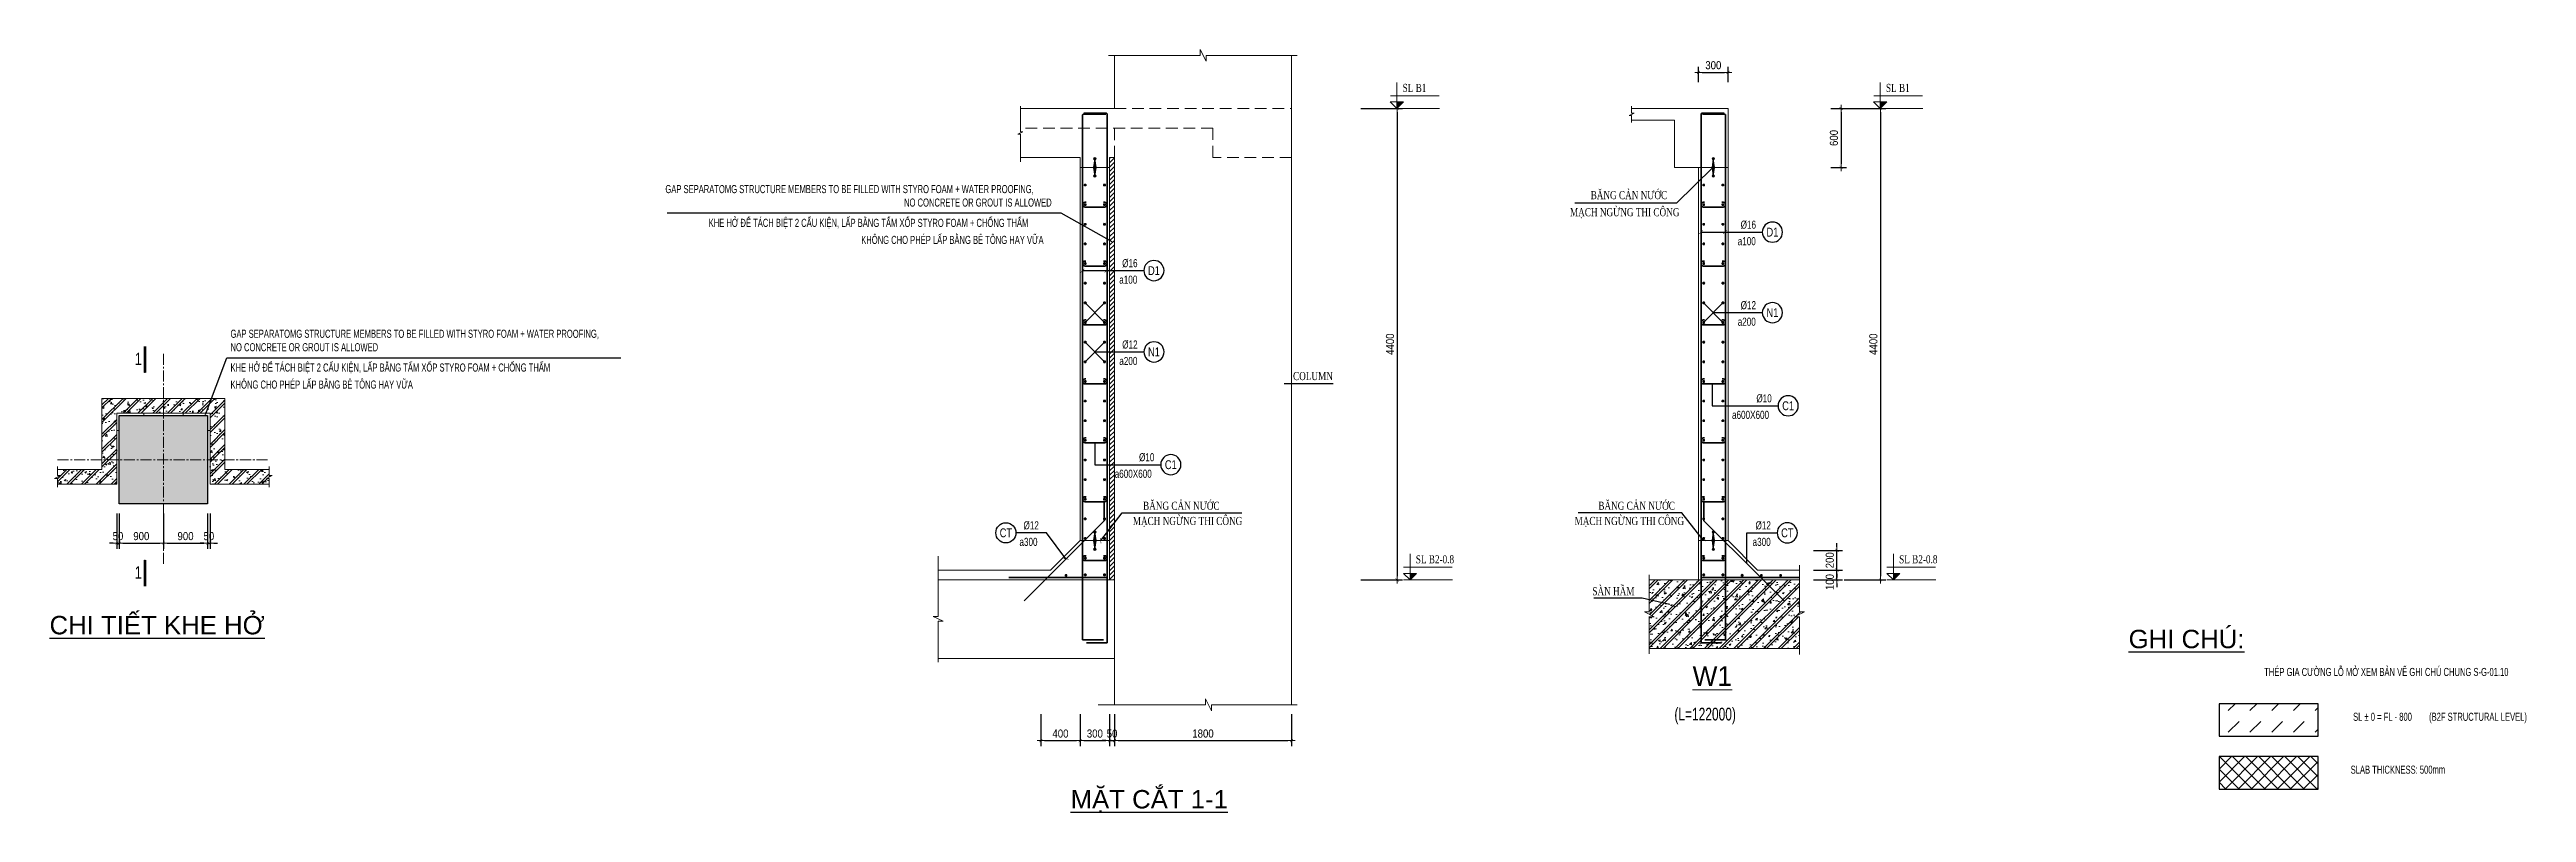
# Model space of a CAD drawing. Extents: x 512210 to 544733856, y -92216 to 2317910607.
# Drawn here: x 703755 to 754153, y -36284 to -20745 of the extents above; entities that cross this region are included whole.
import ezdxf
from ezdxf.enums import TextEntityAlignment as Align

# ---------------------------------------------------------------- set-up
doc = ezdxf.new("R2010")
doc.units = 0
doc.header["$LTSCALE"] = 300
doc.header["$MEASUREMENT"] = 0
for name, pattern in [('CENTER2', [1.125, 0.75, -0.125, 0.125, -0.125]), ('HIDDEN', [0.375, 0.25, -0.125]), ('HIDDEN2', [4.7625, 3.175, -1.5875])]:
    doc.linetypes.add(name, pattern=pattern)
doc.layers.get('0').update_dxf_attribs({"linetype": 'CONTINUOUS'})
doc.layers.get('DEFPOINTS').update_dxf_attribs({"linetype": 'CONTINUOUS'})
for name, color, linetype, lineweight in [('00-TT.Dim', 8, 'CONTINUOUS', 13), ('00-TT.Text', 4, 'CONTINUOUS', 13), ('00-XMT.Dim', 8, 'CONTINUOUS', 13), ('3-TEXT', 3, 'CONTINUOUS', 20), ('9', 252, 'CONTINUOUS', 9), ('a-Thay', 255, 'CONTINUOUS', 18), ('G-ANNO-TEXT', 231, 'CONTINUOUS', 9), ('kata_thep chu', 4, 'CONTINUOUS', 35), ('NDC_S-ANNO', 7, 'CONTINUOUS', 20), ('NDC_S-LEGN', 1, 'CONTINUOUS', 15), ('NDC_S-TEXT-SYMB', 7, 'CONTINUOUS', 20), ('NDC_S_AXIS', 5, 'CENTER2', 15), ('NDC_S_BEAM', 3, 'HIDDEN2', 20), ('NDC_S_DIM', 1, 'CONTINUOUS', 15), ('NDC_S_HATCH COLUMN AND WALL', 251, 'CONTINUOUS', 13), ('NDC_S_HATCH MATERIAL', 8, 'CONTINUOUS', 13), ('NDC_S_HIDDEN', 8, 'HIDDEN2', 20), ('NDC_S_REBAR', 4, 'CONTINUOUS', 35), ('NDC_S_SLAB', 2, 'CONTINUOUS', 18), ('sh', 90, 'CONTINUOUS', 13), ('Text chu', 2, 'CONTINUOUS', 25)]:
    doc.layers.add(name, color=color, linetype=linetype, lineweight=lineweight)
for name, color, linetype in [('FOOTING BOTTOM LEVEL$0$@ SL+100 EL-1.3', 11, 'CONTINUOUS'), ('NDC_S-COLUMN', 4, 'CONTINUOUS'), ('TEXT', 4, 'CONTINUOUS')]:
    doc.layers.add(name, color=color, linetype=linetype)
doc.styles.add('01. TT-Arial-S', font='3t-unicode.shx')
doc.styles.add('02. TT-ArialS', font='3t-unicode.shx', dxfattribs={"width": 0.7})
doc.styles.add('NDC_ANNO', font='', dxfattribs={"width": 0.8})
doc.styles.add('NDC_ARIAL', font='arial.ttf', dxfattribs={"width": 0.85})
doc.styles.get("Standard").update_dxf_attribs({"font": 'arial.ttf'})
doc.styles.add('VNARIALH', font='', dxfattribs={"width": 0.75})
doc.styles.add('VNAVANTH', font='')
doc.styles.add('vntimeh.shx', font='vntimeh.shx', dxfattribs={"width": 0.65})
doc.styles.get('NDC_ANNO').set_extended_font_data('Dotum')
doc.styles.get('VNARIALH').set_extended_font_data('.VnArialH')
doc.styles.get('VNAVANTH').set_extended_font_data('.VnAvantH')
doc.linetypes.add('ZIGZAG', pattern='A,0.0001,-0.2,[131,ltypeshp.shx,S=0.2,R=0,X=-0.2,Y=0],-0.4,[131,ltypeshp.shx,S=0.2,R=180,X=0.2,Y=0],-0.2', length=0.8001)
doc.dimstyles.new('NDC_1-75', dxfattribs={"dimscale": 75, "dimtxt": 2.2, "dimasz": 1, "dimexe": 1.5, "dimexo": 0, "dimgap": 0.8, "dimtad": 1, "dimdec": 0, "dimdsep": 46, "dimtxsty": 'NDC_ARIAL', "dimblk": 'DIMMARK', "dimcen": 49999.938995, "dimdle": 1.5, "dimclrd": 1, "dimclre": 1, "dimclrt": 3, "dimadec": 0, "dimazin": 0, "dimtfac": 1, "dimtdec": 0, "dimtix": 1, "dimtmove": 1, "dimatfit": 3, "dimfxl": 1, "dimarcsym": 0})
doc.dimstyles.new('TT 1-1-100', dxfattribs={"dimscale": 100, "dimtxt": 2.2, "dimasz": 1, "dimexe": 1.2, "dimexo": 0, "dimgap": 0.5, "dimtad": 1, "dimdec": 0, "dimzin": 0, "dimdsep": 46, "dimtxsty": '02. TT-ArialS', "dimblk": 'ARCHTICK', "dimcen": 1.5, "dimdle": 1, "dimclrd": 8, "dimclre": 8, "dimclrt": 90, "dimadec": 0, "dimazin": 0, "dimtfac": 1, "dimtdec": 0, "dimtofl": 0, "dimtmove": 0, "dimatfit": 3, "dimfxl": 0.18, "dimtolj": 1, "dimtzin": 0, "dimarcsym": 0})

msp = doc.modelspace()

# ---------------------------------------------------------------- texts
at = {"linetype": 'HIDDEN'}
for s, p in [('%%UCHI TIẾT KHE HỞ', (703754.6, -32655.6)), ('%%UGHI CHÚ:', (746058.4, -32938.2)), ('%%UMẶT CẮT 1-1', (724530.8, -36201.5))]:
    msp.add_text(s, height=375, dxfattribs=at).set_placement(p)
at = {"layer": '00-TT.Dim', "color": 90, "style": '02. TT-ArialS', "width": 0.7}
for s, height, p in [('GAP SEPARATOMG STRUCTURE MEMBERS TO BE FILLED WITH STYRO FOAM + WATER PROOFING,', 165, (716285.5, -23670)), ('KHE HỞ ĐỂ TÁCH BIỆT 2 CẤU KIỆN, LẤP BẰNG TẤM XỐP STYRO FOAM + CHỐNG THẤM', 165, (717165.5, -24357.8)), ('NO CONCRETE OR GROUT IS ALLOWED', 165, (721142, -23944.4)), ('KHÔNG CHO PHÉP LẤP BẰNG BÊ TÔNG HAY VỮA', 165, (720270.3, -24704.7)), ('GAP SEPARATOMG STRUCTURE MEMBERS TO BE FILLED WITH STYRO FOAM + WATER PROOFING,', 165, (707437.2, -26616.3)), ('NO CONCRETE OR GROUT IS ALLOWED', 165, (707437.2, -26890.7)), ('KHE HỞ ĐỂ TÁCH BIỆT 2 CẤU KIỆN, LẤP BẰNG TẤM XỐP STYRO FOAM + CHỐNG THẤM', 165, (707437.2, -27304.2)), ('KHÔNG CHO PHÉP LẤP BẰNG BÊ TÔNG HAY VỮA', 165, (707437.2, -27651.1)), ('THÉP GIA CƯỜNG LỖ MỞ XEM BẢN VẼ GHI CHÚ CHUNG S-G-01.10', 165, (748816.3, -33504.6)), ('(L=122000)', 260, (736816, -34409.7))]:
    msp.add_text(s, height=height, dxfattribs=at).set_placement(p)
for s, p in [('SL %%P 0 = FL - 800', (751224.4, -34417)), ('(B2F STRUCTURAL LEVEL)', (753167.2, -34417)), ('SLAB THICKNESS: 500mm', (751537.9, -35494.1))]:
    msp.add_text(s, height=165, dxfattribs=at).set_placement(p, align=Align.CENTER)
at = {"layer": 'G-ANNO-TEXT', "color": 7, "style": 'VNAVANTH'}
msp.add_text('%%Uw1', height=400, dxfattribs=at).set_placement((737186.2, -33704.7))
at = {"layer": 'TEXT', "color": 3, "style": 'vntimeh.shx', "width": 0.75}
for s, p in [('b¨ng c¶n n\xadíc', (736669.5, -23793.1)), ('m¹ch ngõng thi c«ng', (736918.7, -24140.1)), ('COLUMN', (729866.8, -27478.2)), ('m¹ch ngõng thi c«ng', (728023.5, -30428.8)), ('b¨ng c¶n n\xadíc', (727562.1, -30119.8)), ('m¹ch ngõng thi c«ng', (737012.5, -30428.8)), ('b¨ng c¶n n\xadíc', (736825.7, -30119.8)), ('SµN HÇM', (736003.8, -31859.9))]:
    msp.add_text(s, height=165, dxfattribs=at).set_placement(p, align=Align.RIGHT)

# ---------------------------------------------------------------- blocks, each defined once
blk = doc.blocks.new('DIMMARK')
at = {"layer": 'NDC_S_DIM', "color": 1}
blk.add_line((-1.5, 0), (1, 0), dxfattribs=at)
at = {"layer": 'NDC_S_DIM', "color": 2, "const_width": 0.1}
blk.add_lwpolyline([(-0.42, -0.42), (0.42, 0.42)], dxfattribs=at)
blk = doc.blocks.new('*D466')
at = {"layer": 'DEFPOINTS', "color": 0, "transparency": 16777216}
for p in [(740268, -21946), (740268, -31546), (741009, -31546)]:
    blk.add_point(p, dxfattribs=at)
at = {"layer": 'NDC_S_DIM', "color": 1, "lineweight": -2, "transparency": 16777216}
for p, q in [((740268, -21946), (741121, -21946)), ((741009, -22021), (741009, -31471)), ((740268, -31546), (741121, -31546))]:
    blk.add_line(p, q, dxfattribs=at)
at = {"layer": 'NDC_S_DIM', "color": 1, "lineweight": -2, "transparency": 16777216, "xscale": 75, "yscale": 75, "zscale": 75}
for p, rotation in [((741009, -21946), 90), ((741009, -31546), 270)]:
    blk.add_blockref('DIMMARK', p, dxfattribs=dict(at, rotation=rotation))
at = {"layer": 'NDC_S_DIM', "color": 3, "transparency": 16777216, "insert": (740864, -26746), "char_height": 165, "attachment_point": 5, "rotation": 90, "style": 'NDC_ARIAL'}
blk.add_mtext('4400', dxfattribs=at)
blk = doc.blocks.new('*D467')
at = {"layer": 'DEFPOINTS', "color": 0, "transparency": 16777216}
for p in [(737308, -21412), (737908, -21210), (737908, -21412)]:
    blk.add_point(p, dxfattribs=at)
at = {"layer": 'NDC_S_DIM', "color": 1, "lineweight": -2, "transparency": 16777216}
for p, q in [((737308, -21412), (737308, -21098)), ((737908, -21412), (737908, -21098)), ((737383, -21210), (737833, -21210))]:
    blk.add_line(p, q, dxfattribs=at)
at = {"layer": 'NDC_S_DIM', "color": 1, "lineweight": -2, "transparency": 16777216, "xscale": 75, "yscale": 75, "zscale": 75, "rotation": 180}
blk.add_blockref('DIMMARK', (737308, -21210), dxfattribs=at)
at = {"layer": 'NDC_S_DIM', "color": 1, "lineweight": -2, "transparency": 16777216, "xscale": 75, "yscale": 75, "zscale": 75}
blk.add_blockref('DIMMARK', (737908, -21210), dxfattribs=at)
at = {"layer": 'NDC_S_DIM', "color": 3, "transparency": 16777216, "insert": (737608, -21066), "char_height": 165, "attachment_point": 5, "style": 'NDC_ARIAL'}
blk.add_mtext('300', dxfattribs=at)
blk = doc.blocks.new('kata_block_THEP')
at = {"layer": 'kata_thep chu', "color": 0}
for p, q in [((-0.5, 0), (0.5, 0)), ((-0.35, 0.35), (0.35, -0.35)), ((0.35, 0.35), (-0.35, -0.35)), ((0, 0.5), (0, -0.5))]:
    blk.add_line(p, q, dxfattribs=at)
at = {"layer": 'kata_thep chu', "color": 0, "const_width": 0.0833}
blk.add_lwpolyline([(-0.5, 0, 1), (0.5, 0, 1), (-0.5, 0, 1)], format="xyb", dxfattribs=at)
blk = doc.blocks.new('00-3T-Reinforcement')
at = {"color": 8}
blk.add_circle((-2.5, 0), 2.5, dxfattribs=at)
at = {"layer": '00-TT.Text', "color": 7, "style": 'VNARIALH', "width": 0.75}
blk.add_attdef('SH', text='', height=2.2, dxfattribs=at).set_placement((-2.5, 0), align=Align.MIDDLE)
at = {"layer": 'sh', "style": '01. TT-Arial-S', "width": 0.75}
for tag, p in [('DK', (0.56, 0.85)), ('KC', (0.56, -2.97))]:
    blk.add_attdef(tag, p, '', height=2, dxfattribs=at)
blk = doc.blocks.new('CT-A3')
at = {"layer": '9', "ltscale": 50}
h = blk.add_hatch(dxfattribs=at)
h.set_pattern_fill('ANSI31', color=256, scale=140.625054, style=0)
h.set_pattern_definition([(45, (-151568.963, -26075.813), (-12.4296162, 12.4296162), [])])
h.paths.add_polyline_path([(164, 160), (164, 0), (325, 160)])
for p, q in [((1209, 0), (0, 0)), ((5, 314), (1200, 314))]:
    blk.add_line(p, q, dxfattribs=at)
for points in [[(164, 643), (164, 0)], [(164, 0), (3, 160), (164, 160)], [(164, 0), (325, 160), (164, 160)]]:
    blk.add_lwpolyline(points, dxfattribs=at)
at = {"layer": '3-TEXT', "style": 'vntimeh.shx', "width": 0.75}
blk.add_attdef('CT', (305, 407), '', height=200, dxfattribs=at)
blk = doc.blocks.new('SIKA')
at = {"layer": '00-XMT.Dim'}
h = blk.add_hatch(color=7, dxfattribs=at)
edge = h.paths.add_edge_path()
edge.add_arc((902400, 306254), 27.5, 0, 360)
blk.add_hatch(color=7, dxfattribs=at).paths.add_polyline_path([(902372, 306053), (902400, 306254), (902428, 306053), (902400, 305851)])
h = blk.add_hatch(color=7, dxfattribs=at)
edge = h.paths.add_edge_path()
edge.add_arc((902400, 305851), 27.5, 0, 360)
at = {"layer": '00-XMT.Dim', "color": 7}
blk.add_lwpolyline([(902372, 306053), (902400, 306254), (902428, 306053), (902400, 305851)], close=True, dxfattribs=at)
for centre in [(902400, 306254), (902400, 305851)]:
    blk.add_circle(centre, 27.5, dxfattribs=at)
blk = doc.blocks.new('*D464')
at = {"layer": 'DEFPOINTS', "color": 0, "transparency": 16777216}
for p in [(739649, -31346), (739649, -31546), (740122, -31346)]:
    blk.add_point(p, dxfattribs=at)
at = {"layer": 'NDC_S_DIM', "color": 1, "lineweight": -2, "transparency": 16777216}
for p, q in [((740122, -31271), (740122, -31196)), ((739649, -31346), (740234, -31346)), ((739649, -31546), (740234, -31546)), ((740122, -31546), (740122, -31346)), ((740122, -31621), (740122, -31696))]:
    blk.add_line(p, q, dxfattribs=at)
at = {"layer": 'NDC_S_DIM', "color": 1, "lineweight": -2, "transparency": 16777216, "xscale": 75, "yscale": 75, "zscale": 75}
for p, rotation in [((740122, -31346), 270), ((740122, -31546), 90)]:
    blk.add_blockref('DIMMARK', p, dxfattribs=dict(at, rotation=rotation))
at = {"layer": 'NDC_S_DIM', "color": 3, "transparency": 16777216, "insert": (739978, -31591), "char_height": 165, "attachment_point": 5, "rotation": 90, "style": 'NDC_ARIAL'}
blk.add_mtext('100', dxfattribs=at)
blk = doc.blocks.new('*D465')
at = {"layer": 'DEFPOINTS', "color": 0, "transparency": 16777216}
for p in [(740000, -21946), (740000, -23146), (740206, -23146)]:
    blk.add_point(p, dxfattribs=at)
at = {"layer": 'NDC_S_DIM', "color": 1, "lineweight": -2, "transparency": 16777216}
for p, q in [((740000, -21946), (740318, -21946)), ((740206, -22021), (740206, -23071)), ((740000, -23146), (740318, -23146))]:
    blk.add_line(p, q, dxfattribs=at)
at = {"layer": 'NDC_S_DIM', "color": 1, "lineweight": -2, "transparency": 16777216, "xscale": 75, "yscale": 75, "zscale": 75}
for p, rotation in [((740206, -21946), 90), ((740206, -23146), 270)]:
    blk.add_blockref('DIMMARK', p, dxfattribs=dict(at, rotation=rotation))
at = {"layer": 'NDC_S_DIM', "color": 3, "transparency": 16777216, "insert": (740062, -22546), "char_height": 165, "attachment_point": 5, "rotation": 90, "style": 'NDC_ARIAL'}
blk.add_mtext('600', dxfattribs=at)
blk = doc.blocks.new('_ARCHTICK')
at = {"const_width": 0.15}
blk.add_lwpolyline([(-0.5, -0.5), (0.5, 0.5)], dxfattribs=at)
blk = doc.blocks.new('*D531')
at = {"layer": 'DEFPOINTS', "color": 0, "transparency": 16777216}
for p in [(705122, -30198), (705172, -30198), (705172, -30801)]:
    blk.add_point(p, dxfattribs=at)
at = {"layer": 'NDC_S_DIM', "color": 1, "lineweight": -2, "transparency": 16777216}
for p, q in [((705122, -30198), (705122, -30913)), ((705172, -30198), (705172, -30913)), ((705047, -30801), (704972, -30801)), ((705122, -30801), (705172, -30801)), ((705247, -30801), (705322, -30801))]:
    blk.add_line(p, q, dxfattribs=at)
at = {"layer": 'NDC_S_DIM', "color": 1, "lineweight": -2, "transparency": 16777216, "xscale": 75, "yscale": 75, "zscale": 75}
blk.add_blockref('DIMMARK', (705122, -30801), dxfattribs=at)
at = {"layer": 'NDC_S_DIM', "color": 1, "lineweight": -2, "transparency": 16777216, "xscale": 75, "yscale": 75, "zscale": 75, "rotation": 180}
blk.add_blockref('DIMMARK', (705172, -30801), dxfattribs=at)
at = {"layer": 'NDC_S_DIM', "color": 3, "transparency": 16777216, "insert": (705147, -30656), "char_height": 165, "attachment_point": 5, "style": 'NDC_ARIAL'}
blk.add_mtext('50', dxfattribs=at)
blk = doc.blocks.new('*D532')
at = {"layer": 'DEFPOINTS', "color": 0, "transparency": 16777216}
for p in [(705172, -30198), (706072, -30198), (706072, -30801)]:
    blk.add_point(p, dxfattribs=at)
at = {"layer": 'NDC_S_DIM', "color": 1, "lineweight": -2, "transparency": 16777216}
for p, q in [((705172, -30198), (705172, -30913)), ((706072, -30198), (706072, -30913)), ((705247, -30801), (705997, -30801))]:
    blk.add_line(p, q, dxfattribs=at)
at = {"layer": 'NDC_S_DIM', "color": 1, "lineweight": -2, "transparency": 16777216, "xscale": 75, "yscale": 75, "zscale": 75, "rotation": 180}
blk.add_blockref('DIMMARK', (705172, -30801), dxfattribs=at)
at = {"layer": 'NDC_S_DIM', "color": 1, "lineweight": -2, "transparency": 16777216, "xscale": 75, "yscale": 75, "zscale": 75}
blk.add_blockref('DIMMARK', (706072, -30801), dxfattribs=at)
at = {"layer": 'NDC_S_DIM', "color": 3, "transparency": 16777216, "insert": (705622, -30656), "char_height": 165, "attachment_point": 5, "style": 'NDC_ARIAL'}
blk.add_mtext('900', dxfattribs=at)
blk = doc.blocks.new('*D533')
at = {"layer": 'DEFPOINTS', "color": 0, "transparency": 16777216}
for p in [(706072, -30198), (706972, -30198), (706972, -30801)]:
    blk.add_point(p, dxfattribs=at)
at = {"layer": 'NDC_S_DIM', "color": 1, "lineweight": -2, "transparency": 16777216}
for p, q in [((706072, -30198), (706072, -30913)), ((706972, -30198), (706972, -30913)), ((706147, -30801), (706897, -30801))]:
    blk.add_line(p, q, dxfattribs=at)
at = {"layer": 'NDC_S_DIM', "color": 1, "lineweight": -2, "transparency": 16777216, "xscale": 75, "yscale": 75, "zscale": 75, "rotation": 180}
blk.add_blockref('DIMMARK', (706072, -30801), dxfattribs=at)
at = {"layer": 'NDC_S_DIM', "color": 1, "lineweight": -2, "transparency": 16777216, "xscale": 75, "yscale": 75, "zscale": 75}
blk.add_blockref('DIMMARK', (706972, -30801), dxfattribs=at)
at = {"layer": 'NDC_S_DIM', "color": 3, "transparency": 16777216, "insert": (706522, -30656), "char_height": 165, "attachment_point": 5, "style": 'NDC_ARIAL'}
blk.add_mtext('900', dxfattribs=at)
blk = doc.blocks.new('*D534')
at = {"layer": 'DEFPOINTS', "color": 0, "transparency": 16777216}
for p in [(706972, -30198), (707022, -30198), (707022, -30801)]:
    blk.add_point(p, dxfattribs=at)
at = {"layer": 'NDC_S_DIM', "color": 1, "lineweight": -2, "transparency": 16777216}
for p, q in [((706972, -30198), (706972, -30913)), ((707022, -30198), (707022, -30913)), ((706897, -30801), (706822, -30801)), ((706972, -30801), (707022, -30801)), ((707097, -30801), (707172, -30801))]:
    blk.add_line(p, q, dxfattribs=at)
at = {"layer": 'NDC_S_DIM', "color": 1, "lineweight": -2, "transparency": 16777216, "xscale": 75, "yscale": 75, "zscale": 75}
blk.add_blockref('DIMMARK', (706972, -30801), dxfattribs=at)
at = {"layer": 'NDC_S_DIM', "color": 1, "lineweight": -2, "transparency": 16777216, "xscale": 75, "yscale": 75, "zscale": 75, "rotation": 180}
blk.add_blockref('DIMMARK', (707022, -30801), dxfattribs=at)
at = {"layer": 'NDC_S_DIM', "color": 3, "transparency": 16777216, "insert": (706997, -30656), "char_height": 165, "attachment_point": 5, "style": 'NDC_ARIAL'}
blk.add_mtext('50', dxfattribs=at)
blk = doc.blocks.new('*D557')
at = {"layer": 'DEFPOINTS', "color": 0, "transparency": 16777216}
for p in [(739649, -30947), (740122, -30947), (739649, -31346)]:
    blk.add_point(p, dxfattribs=at)
at = {"layer": 'NDC_S_DIM', "color": 1, "lineweight": -2, "transparency": 16777216}
for p, q in [((739649, -30947), (740234, -30947)), ((740122, -30872), (740122, -30797)), ((740122, -31346), (740122, -30947)), ((739649, -31346), (740234, -31346)), ((740122, -31421), (740122, -31496))]:
    blk.add_line(p, q, dxfattribs=at)
at = {"layer": 'NDC_S_DIM', "color": 1, "lineweight": -2, "transparency": 16777216, "xscale": 75, "yscale": 75, "zscale": 75}
for p, rotation in [((740122, -30947), 270), ((740122, -31346), 90)]:
    blk.add_blockref('DIMMARK', p, dxfattribs=dict(at, rotation=rotation))
at = {"layer": 'NDC_S_DIM', "color": 3, "transparency": 16777216, "insert": (739978, -31147), "char_height": 165, "attachment_point": 5, "rotation": 90, "style": 'NDC_ARIAL'}
blk.add_mtext('200', dxfattribs=at)
blk = doc.blocks.new('*U660')
at = {"layer": 'NDC_S-ANNO', "linetype": 'ByBlock', "lineweight": -2}
blk.add_line((0, 4.36), (0, -1), dxfattribs=at)
at = {"layer": 'NDC_S-ANNO', "ltscale": 0.005, "const_width": 0.5}
blk.add_lwpolyline([(0, -1), (0, 4.36)], dxfattribs=at)
at = {"layer": 'NDC_S-TEXT-SYMB', "linetype": 'ByBlock', "lineweight": -2, "style": 'NDC_ANNO', "width": 0.8}
blk.add_attdef('DETAIL', text='', height=2.5, dxfattribs=at).set_placement((-0.64, 1.82), align=Align.MIDDLE_RIGHT)
blk = doc.blocks.new('*D685')
at = {"layer": 'DEFPOINTS', "color": 0, "transparency": 16777216}
for p in [(723924, -34279), (724724, -34279), (724724, -34821)]:
    blk.add_point(p, dxfattribs=at)
at = {"layer": 'NDC_S_DIM', "color": 1, "lineweight": -2, "transparency": 16777216}
for p, q in [((723924, -34279), (723924, -34934)), ((724724, -34279), (724724, -34934)), ((723999, -34821), (724649, -34821))]:
    blk.add_line(p, q, dxfattribs=at)
at = {"layer": 'NDC_S_DIM', "color": 1, "lineweight": -2, "transparency": 16777216, "xscale": 75, "yscale": 75, "zscale": 75, "rotation": 180}
blk.add_blockref('DIMMARK', (723924, -34821), dxfattribs=at)
at = {"layer": 'NDC_S_DIM', "color": 1, "lineweight": -2, "transparency": 16777216, "xscale": 75, "yscale": 75, "zscale": 75}
blk.add_blockref('DIMMARK', (724724, -34821), dxfattribs=at)
at = {"layer": 'NDC_S_DIM', "color": 3, "transparency": 16777216, "insert": (724324, -34677), "char_height": 165, "attachment_point": 5, "style": 'NDC_ARIAL'}
blk.add_mtext('400', dxfattribs=at)
blk = doc.blocks.new('*D686')
at = {"layer": 'DEFPOINTS', "color": 0, "transparency": 16777216}
for p in [(724724, -34279), (725324, -34279), (725324, -34821)]:
    blk.add_point(p, dxfattribs=at)
at = {"layer": 'NDC_S_DIM', "color": 1, "lineweight": -2, "transparency": 16777216}
for p, q in [((724724, -34279), (724724, -34934)), ((725324, -34279), (725324, -34934)), ((724799, -34821), (725249, -34821))]:
    blk.add_line(p, q, dxfattribs=at)
at = {"layer": 'NDC_S_DIM', "color": 1, "lineweight": -2, "transparency": 16777216, "xscale": 75, "yscale": 75, "zscale": 75, "rotation": 180}
blk.add_blockref('DIMMARK', (724724, -34821), dxfattribs=at)
at = {"layer": 'NDC_S_DIM', "color": 1, "lineweight": -2, "transparency": 16777216, "xscale": 75, "yscale": 75, "zscale": 75}
blk.add_blockref('DIMMARK', (725324, -34821), dxfattribs=at)
at = {"layer": 'NDC_S_DIM', "color": 3, "transparency": 16777216, "insert": (725024, -34677), "char_height": 165, "attachment_point": 5, "style": 'NDC_ARIAL'}
blk.add_mtext('300', dxfattribs=at)
blk = doc.blocks.new('*D687')
at = {"layer": 'DEFPOINTS', "color": 0, "transparency": 16777216}
for p in [(725324, -34279), (725424, -34279), (725424, -34821)]:
    blk.add_point(p, dxfattribs=at)
at = {"layer": 'NDC_S_DIM', "color": 1, "lineweight": -2, "transparency": 16777216}
for p, q in [((725324, -34279), (725324, -34934)), ((725424, -34279), (725424, -34934)), ((725249, -34821), (725174, -34821)), ((725324, -34821), (725424, -34821)), ((725499, -34821), (725574, -34821))]:
    blk.add_line(p, q, dxfattribs=at)
at = {"layer": 'NDC_S_DIM', "color": 1, "lineweight": -2, "transparency": 16777216, "xscale": 75, "yscale": 75, "zscale": 75}
blk.add_blockref('DIMMARK', (725324, -34821), dxfattribs=at)
at = {"layer": 'NDC_S_DIM', "color": 1, "lineweight": -2, "transparency": 16777216, "xscale": 75, "yscale": 75, "zscale": 75, "rotation": 180}
blk.add_blockref('DIMMARK', (725424, -34821), dxfattribs=at)
at = {"layer": 'NDC_S_DIM', "color": 3, "transparency": 16777216, "insert": (725374, -34677), "char_height": 165, "attachment_point": 5, "style": 'NDC_ARIAL'}
blk.add_mtext('50', dxfattribs=at)
blk = doc.blocks.new('*D688')
at = {"layer": 'DEFPOINTS', "color": 0, "transparency": 16777216}
for p in [(725424, -34279), (729024, -34279), (729024, -34821)]:
    blk.add_point(p, dxfattribs=at)
at = {"layer": 'NDC_S_DIM', "color": 1, "lineweight": -2, "transparency": 16777216}
for p, q in [((725424, -34279), (725424, -34934)), ((729024, -34279), (729024, -34934)), ((725499, -34821), (728949, -34821))]:
    blk.add_line(p, q, dxfattribs=at)
at = {"layer": 'NDC_S_DIM', "color": 1, "lineweight": -2, "transparency": 16777216, "xscale": 75, "yscale": 75, "zscale": 75, "rotation": 180}
blk.add_blockref('DIMMARK', (725424, -34821), dxfattribs=at)
at = {"layer": 'NDC_S_DIM', "color": 1, "lineweight": -2, "transparency": 16777216, "xscale": 75, "yscale": 75, "zscale": 75}
blk.add_blockref('DIMMARK', (729024, -34821), dxfattribs=at)
at = {"layer": 'NDC_S_DIM', "color": 3, "transparency": 16777216, "insert": (727224, -34677), "char_height": 165, "attachment_point": 5, "style": 'NDC_ARIAL'}
blk.add_mtext('1800', dxfattribs=at)
blk = doc.blocks.new('*D1146')
at = {"layer": 'DEFPOINTS', "color": 0, "transparency": 16777216}
for p in [(730433, -21946), (730433, -31546), (731174, -31546)]:
    blk.add_point(p, dxfattribs=at)
at = {"layer": 'NDC_S_DIM', "color": 1, "lineweight": -2, "transparency": 16777216}
for p, q in [((730433, -21946), (731286, -21946)), ((731174, -22021), (731174, -31471)), ((730433, -31546), (731286, -31546))]:
    blk.add_line(p, q, dxfattribs=at)
at = {"layer": 'NDC_S_DIM', "color": 1, "lineweight": -2, "transparency": 16777216, "xscale": 75, "yscale": 75, "zscale": 75}
for p, rotation in [((731174, -21946), 90), ((731174, -31546), 270)]:
    blk.add_blockref('DIMMARK', p, dxfattribs=dict(at, rotation=rotation))
at = {"layer": 'NDC_S_DIM', "color": 3, "transparency": 16777216, "insert": (731030, -26746), "char_height": 165, "attachment_point": 5, "rotation": 90, "style": 'NDC_ARIAL'}
blk.add_mtext('4400', dxfattribs=at)

# ---------------------------------------------------------------- dimensions: what is measured, and where the dimension line sits
at = {"layer": 'NDC_S_DIM'}
for base, p1, p2, picture, middle in [((737907.7, -21210.4), (737307.7, -21412.4), (737907.7, -21412.4), '*D467', (737607.7, -21066.1)), ((724723.7, -34821.1), (723923.7, -34278.7), (724723.7, -34278.7), '*D685', (724323.7, -34676.8)), ((725323.7, -34821.1), (724723.7, -34278.7), (725323.7, -34278.7), '*D686', (725023.7, -34676.8)), ((725423.7, -34821.1), (725323.7, -34278.7), (725423.7, -34278.7), '*D687', (725373.7, -34676.8)), ((729023.7, -34821.1), (725423.7, -34278.7), (729023.7, -34278.7), '*D688', (727223.7, -34676.8))]:
    dim = msp.add_linear_dim(base=base, p1=p1, p2=p2, dimstyle='NDC_1-75', override={"dimlfac": 0.5}, dxfattribs=at)
    dim.commit()
    dim.dimension.update_dxf_attribs({"geometry": picture, "text_midpoint": middle})
for base, p1, p2, picture, middle in [((731173.9, -31546.4), (730433.3, -21946.4), (730433.3, -31546.4), '*D1146', (731029.6, -26746.4)), ((741008.6, -31546.4), (740268, -21946.4), (740268, -31546.4), '*D466', (740864.4, -26746.4))]:
    dim = msp.add_linear_dim(base=base, p1=p1, p2=p2, angle=90, text='4400', dimstyle='NDC_1-75', override={"dimlfac": 0.5}, dxfattribs=at)
    dim.commit()
    dim.dimension.update_dxf_attribs({"geometry": picture, "text_midpoint": middle})
for base, p1, p2, picture, middle in [((740205.9, -23146.4), (739999.7, -21946.4), (739999.7, -23146.4), '*D465', (740061.7, -22546.4)), ((740122, -30947.1), (739649.3, -31346.4), (739649.3, -30947.1), '*D557', (739977.7, -31146.7))]:
    dim = msp.add_linear_dim(base=base, p1=p1, p2=p2, angle=90, dimstyle='NDC_1-75', override={"dimlfac": 0.5}, dxfattribs=at)
    dim.commit()
    dim.dimension.update_dxf_attribs({"geometry": picture, "text_midpoint": middle})
for base, p1, p2, picture, middle in [((705171.5, -30800.7), (705121.5, -30198.1), (705171.5, -30198.1), '*D531', (705146.5, -30656.5)), ((706071.5, -30800.7), (705171.5, -30198.1), (706071.5, -30198.1), '*D532', (705621.5, -30656.5)), ((706971.5, -30800.7), (706071.5, -30198.1), (706971.5, -30198.1), '*D533', (706521.5, -30656.5)), ((707021.5, -30800.7), (706971.5, -30198.1), (707021.5, -30198.1), '*D534', (706996.5, -30656.5))]:
    dim = msp.add_linear_dim(base=base, p1=p1, p2=p2, dimstyle='NDC_1-75', dxfattribs=at)
    dim.commit()
    dim.dimension.update_dxf_attribs({"geometry": picture, "text_midpoint": middle})
dim = msp.add_linear_dim(base=(740122, -31346.4), p1=(739649.3, -31546.4), p2=(739649.3, -31346.4), angle=90, dimstyle='NDC_1-75', override={"dimlfac": 0.5}, dxfattribs=at)
dim.commit()
dim.dimension.update_dxf_attribs({"geometry": '*D464', "text_midpoint": (740122, -31590.5), "dimtype": 160})

# ---------------------------------------------------------------- hatches: boundary and pattern name
at = {"layer": 'NDC_S_HATCH COLUMN AND WALL'}
msp.add_hatch(color=256, dxfattribs=at).paths.add_polyline_path([(705171.5, -28199.4), (706971.5, -28199.4), (706971.5, -29999.4), (705171.5, -29999.4)])
at = {"layer": 'NDC_S_HATCH MATERIAL'}
h = msp.add_hatch(dxfattribs=at)
h.set_pattern_fill('ANSI31', color=256, scale=500)
h.set_pattern_definition([(45, (5777.83, 22490.6), (-44.194174, 44.194174), [])])
h.paths.add_polyline_path([(725323.7, -31546.4), (725423.7, -31546.4), (725423.7, -22946.4), (725323.7, -22946.4)])
h = msp.add_hatch(dxfattribs=at)
h.set_pattern_fill('BT-01', color=256, scale=50, pattern_type=2)
h.set_pattern_definition([(50, (47076, 0), (358.63009, -31.37607), [37.5, -412.5]), (355, (47076, 0), (-69.37567, 376.09607), [30, -330]), (100.4514, (47105.9, -2.6), (289.25469, 344.71977), [31.8701, -350.57106]), (46.1842, (47076, 100), (533.62052, -82.7595), [56.25, -618.75]), (96.6356, (47120.5, 93.1), (467.33135, 487.05894), [47.80514, -525.8565]), (351.1842, (47076, 100), (467.33097, 487.0593), [45, -495]), (21, (47126, 75), (298.45353, -201.30945), [37.5, -412.5]), (326, (47126, 75), (121.65767, 362.57502), [30, -330]), (71.4514, (47150.9, 58.22), (420.11131, 161.26525), [31.8701, -350.57106]), (37.5, (47076.01, 0), (6.079928, 166.446927), [0, -326, 0, -335, 0, -331.25]), (7.5, (47076.01, 0), (131.53477, 197.205856), [0, -191, 0, -318.5, 0, -126.25]), (327.5, (46964.51, 0), (266.911218, -11.277436), [0, -125, 0, -390, 0, -517.5]), (317.5, (46914.51, 0), (291.593085, 50.05249), [0, -162.5, 0, -259, 0, -367.5]), (45, (47076.01, 0), (-150.26019, 150.26019), []), (45, (47076.01, 61.25), (-150.26019, 150.26019), [])])
h.paths.add_polyline_path([(705121.5, -28149.4), (707021.5, -28149.4), (707021.5, -29599.4), (708226, -29599.4), (708226, -29479.4), (708166, -29479.4), (708286, -29419.4), (708226, -29419.4), (708226, -29299.4), (707321.5, -29299.4), (707321.5, -27849.4), (704821.5, -27849.4), (704821.5, -29299.4), (703917, -29299.4), (703917, -29419.4), (703977, -29419.4), (703857, -29479.4), (703917, -29479.4), (703917, -29599.4), (705121.5, -29599.4)])
h = msp.add_hatch(dxfattribs=at)
h.set_pattern_fill('BT-01', color=256, scale=50, pattern_type=2)
h.set_pattern_definition([(50, (0, 1902.1), (358.63009, -31.37607), [37.5, -412.5]), (355, (0, 1902.1), (-69.37567, 376.09607), [30, -330]), (100.4514, (29.9, 1899.5), (289.25469, 344.71977), [31.8701, -350.57106]), (46.1842, (0, 2002.1), (533.62052, -82.7595), [56.25, -618.75]), (96.6356, (44.47, 1995.2), (467.33135, 487.05894), [47.80514, -525.8565]), (351.1842, (0, 2002.1), (467.33097, 487.0593), [45, -495]), (21, (50, 1977.1), (298.45353, -201.30945), [37.5, -412.5]), (326, (50, 1977.1), (121.65767, 362.57502), [30, -330]), (71.4514, (74.87, 1960.34), (420.11131, 161.26525), [31.8701, -350.57106]), (37.5, (0, 1902.11), (6.079928, 166.446927), [0, -326, 0, -335, 0, -331.25]), (7.5, (0, 1902.11), (131.53477, 197.205856), [0, -191, 0, -318.5, 0, -126.25]), (327.5, (-111.5, 1902.11), (266.911218, -11.277436), [0, -125, 0, -390, 0, -517.5]), (317.5, (-161.5, 1902.1), (291.593085, 50.05249), [0, -162.5, 0, -259, 0, -367.5]), (45, (0, 1902.11), (-150.26019, 150.26019), []), (45, (0, 1963.36), (-150.26019, 150.26019), [])])
h.paths.add_polyline_path([(739360.1, -31546.4), (738507.7, -31546.4), (736304.7, -31546.4), (736304.7, -32196.4), (736204.7, -32196.4), (736404.7, -32296.4), (736304.7, -32296.4), (736304.7, -32946.4), (739360.1, -32946.4), (739360.1, -32296.4), (739260.1, -32296.4), (739460.1, -32196.4), (739360.1, -32196.4)])
h = msp.add_hatch(dxfattribs=at)
h.set_pattern_fill('DASH', color=256, scale=2500, angle=45)
h.set_pattern_definition([(45, (63075, 1590.16), (0, 441.94174), [312.5, -312.5])])
h.paths.add_polyline_path([(749911.6, -34068.7), (747898.3, -34068.7), (747898.3, -34728.7), (749911.6, -34728.7)])
h = msp.add_hatch(dxfattribs=at)
h.set_pattern_fill('ANSI37', color=256, scale=1500)
h.paths.add_polyline_path([(749911.6, -35145.9), (747898.3, -35145.9), (747898.3, -35805.9), (749911.6, -35805.9)])

# ---------------------------------------------------------------- linework, layer by layer
at = {"layer": 'a-Thay', "linetype": 'ZIGZAG', "ltscale": 0.5, "flags": 128}
for points in [[(724723.7, -23147.1), (725323.7, -23147.1)], [(724723.7, -23147.1), (725323.7, -23147.1)], [(737907.7, -23147.1), (737307.7, -23147.1)], [(737907.7, -23147.1), (737307.7, -23147.1)], [(724723.7, -30747.1), (725323.7, -30747.1)], [(737907.7, -30747.1), (737307.7, -30747.1)]]:
    msp.add_lwpolyline(points, dxfattribs=at)
at = {"layer": 'FOOTING BOTTOM LEVEL$0$@ SL+100 EL-1.3', "color": 7}
for points in [[(749911.6, -34068.7), (747898.3, -34068.7), (747898.3, -34728.7), (749911.6, -34728.7)], [(749911.6, -35145.9), (747898.3, -35145.9), (747898.3, -35805.9), (749911.6, -35805.9)]]:
    msp.add_lwpolyline(points, close=True, dxfattribs=at)
at = {"layer": 'NDC_S-COLUMN'}
msp.add_lwpolyline([(705171.5, -28199.4), (706971.5, -28199.4), (706971.5, -29999.4), (705171.5, -29999.4)], close=True, dxfattribs=at)
at = {"layer": 'NDC_S_AXIS'}
for points in [[(706071.5, -26944.9), (706071.5, -31253.9)], [(703917, -29099.4), (708226, -29099.4)]]:
    msp.add_lwpolyline(points, dxfattribs=at)
at = {"layer": 'NDC_S_BEAM', "ltscale": 0.2}
for points in [[(705671.5, -28199.4), (705671.5, -28149.4)], [(706471.5, -28199.4), (706471.5, -28149.4)], [(706471.5, -28199.4), (706471.5, -28149.4)], [(705121.5, -28505.9), (705171.5, -28505.9)], [(707021.5, -28505.9), (706971.5, -28505.9)], [(707021.5, -28505.9), (706971.5, -28505.9)]]:
    msp.add_lwpolyline(points, dxfattribs=at)
at = {"layer": 'NDC_S_DIM'}
for points in [[(725303.7, -20864.5), (727168.6, -20864.5), (727168.6, -20744.5), (727288.6, -20984.5), (727288.6, -20864.5), (729143.7, -20864.5)], [(723507.7, -23034.4), (723507.7, -22471.7), (723459.7, -22471.7), (723555.7, -22423.7), (723507.7, -22423.7), (723507.7, -21898.4)], [(735946.2, -22234.4), (735946.2, -22090.4), (735898.2, -22090.4), (735994.2, -22042.4), (735946.2, -22042.4), (735946.2, -21898.4)], [(703917, -29659.4), (703917, -29479.4), (703857, -29479.4), (703977, -29419.4), (703917, -29419.4), (703917, -29239.4)], [(708226, -29659.4), (708226, -29479.4), (708166, -29479.4), (708286, -29419.4), (708226, -29419.4), (708226, -29239.4)], [(721837.1, -31066.2), (721837.1, -32290.2), (721737.1, -32290.2), (721937.1, -32390.2), (721837.1, -32390.2), (721837.1, -33219)], [(739360.1, -31246.4), (739360.1, -32196.4), (739460.1, -32196.4), (739260.1, -32296.4), (739360.1, -32296.4), (739360.1, -33067.9)], [(736304.7, -31446.4), (736304.7, -32196.4), (736204.7, -32196.4), (736404.7, -32296.4), (736304.7, -32296.4), (736304.7, -33049.4)], [(725088.9, -34091.9), (727274.4, -34091.9), (727274.4, -33971.9), (727394.4, -34211.9), (727394.4, -34091.9), (729143.7, -34091.9)]]:
    msp.add_lwpolyline(points, dxfattribs=at)
at = {"layer": 'NDC_S_HATCH MATERIAL'}
msp.add_line((725323.7, -31546.4), (721837.1, -31546.4), dxfattribs=at)
at = {"layer": 'NDC_S_HIDDEN', "ltscale": 0.25}
for p, q in [((725423.7, -21946.4), (729023.7, -21946.4)), ((727423.7, -22346.4), (723507.7, -22346.4)), ((725423.7, -22946.4), (725423.7, -22346.4)), ((727423.7, -22346.4), (727423.7, -22946.4)), ((729023.7, -22946.4), (727423.7, -22946.4))]:
    msp.add_line(p, q, dxfattribs=at)
at = {"layer": 'NDC_S_REBAR'}
for points in [[(725199.2, -32765.2), (724773.7, -32765.2), (724773.7, -22079.4, -0.4142136), (724788.7, -22064.4), (725246.8, -22064.4)], [(724803, -22044.4), (725258.7, -22044.4, -0.4142136), (725273.7, -22059.4), (725273.7, -32827.2), (724854.8, -32827.2)], [(737828.4, -22044.4), (737372.7, -22044.4, 0.4142136), (737357.7, -22059.4), (737357.7, -32827.2), (737776.5, -32827.2)], [(737432.1, -32765.2), (737857.7, -32765.2), (737857.7, -22079.4, 0.4142136), (737842.7, -22064.4), (737384.5, -22064.4)], [(724849.5, -23853.4), (724824.3, -23853.4, 1), (724824.3, -23954.6), (725223.1, -23954.6, 1), (725223.1, -23853.4), (725200.9, -23853.4)], [(737781.9, -23853.4), (737807, -23853.4, -1), (737807, -23954.6), (737408.3, -23954.6, -1), (737408.3, -23853.4), (737430.4, -23853.4)], [(724843.6, -25053.4), (724824.3, -25053.4, 1), (724824.3, -25154.6), (725223.1, -25154.6, 1), (725223.1, -25053.4), (725200.9, -25053.4)], [(737787.8, -25053.4), (737807, -25053.4, -1), (737807, -25154.6), (737408.3, -25154.6, -1), (737408.3, -25053.4), (737430.4, -25053.4)], [(724848, -26253.4), (724824.3, -26253.4, 1), (724824.3, -26354.6), (725223.1, -26354.6, 1), (725223.1, -26253.4), (725200.9, -26253.4)], [(737783.4, -26253.4), (737807, -26253.4, -1), (737807, -26354.6), (737408.3, -26354.6, -1), (737408.3, -26253.4), (737430.4, -26253.4)], [(724841, -27453.4), (724824.3, -27453.4, 1), (724824.3, -27554.6), (725223.1, -27554.6, 1), (725223.1, -27453.4), (725200.9, -27453.4)], [(737790.3, -27453.4), (737807, -27453.4, -1), (737807, -27554.6), (737408.3, -27554.6, -1), (737408.3, -27453.4), (737430.4, -27453.4)], [(724849.4, -28653.4), (724824.3, -28653.4, 1), (724824.3, -28754.6), (725223.1, -28754.6, 1), (725223.1, -28653.4), (725200.9, -28653.4)], [(737781.9, -28653.4), (737807, -28653.4, -1), (737807, -28754.6), (737408.3, -28754.6, -1), (737408.3, -28653.4), (737430.4, -28653.4)], [(724849.4, -29853.4), (724824.3, -29853.4, 1), (724824.3, -29954.6), (725223.1, -29954.6, 1), (725223.1, -29853.4), (725200.9, -29853.4)], [(737781.9, -29853.4), (737807, -29853.4, -1), (737807, -29954.6), (737408.3, -29954.6, -1), (737408.3, -29853.4), (737430.4, -29853.4)], [(724848.3, -31053.4), (724824.3, -31053.4, 1), (724824.3, -31154.6), (725223.1, -31154.6, 1), (725223.1, -31053.4), (725200.9, -31053.4)], [(737783, -31053.4), (737807, -31053.4, -1), (737807, -31154.6), (737408.3, -31154.6, -1), (737408.3, -31053.4), (737430.4, -31053.4)]]:
    msp.add_lwpolyline(points, format="xyb", dxfattribs=at)
for points in [[(725213.7, -29942.4), (725213.7, -30342.4), (724118.5, -31436.4), (723583.9, -31970.4)], [(737417.7, -29942.4), (737417.7, -30342.4), (738512.9, -31436.4), (739047.5, -31970.4)], [(723271.3, -31496.4), (725273.7, -31496.4)], [(739360.1, -31496.4), (737357.7, -31496.4)]]:
    msp.add_lwpolyline(points, dxfattribs=at)
at = {"layer": 'NDC_S_SLAB'}
for p, q in [((725423.7, -21946.4), (725423.7, -20864.5)), ((729023.7, -34091.9), (729023.7, -20864.5)), ((725423.7, -21946.4), (723507.7, -21946.4)), ((724723.7, -22946.4), (723507.7, -22946.4)), ((724723.7, -30747.1), (724723.7, -22946.4)), ((725323.7, -31546.4), (725323.7, -22946.4)), ((725323.7, -22946.4), (725423.7, -22946.4)), ((725423.7, -34091.9), (725423.7, -22946.4)), ((724123.7, -31346.4), (724723.7, -30747.1)), ((725323.7, -31546.4), (725423.7, -31546.4)), ((725423.7, -33146.4), (721837.1, -33146.4))]:
    msp.add_line(p, q, dxfattribs=at)
for points in [[(738507.7, -31346.4), (737907.7, -30747.1), (737907.7, -21946.4), (735946.2, -21946.4)], [(735946.2, -22186.4), (736816.5, -22186.4)], [(737307.7, -23147.1), (736816.5, -23147.1), (736816.5, -22186.4)], [(737307.7, -23147.1), (737307.7, -31546.4)], [(703917, -29299.4), (704821.5, -29299.4), (704821.5, -27849.4), (707321.5, -27849.4), (707321.5, -29299.4), (708226, -29299.4)], [(703917, -29599.4), (705121.5, -29599.4), (705121.5, -28149.4), (707021.5, -28149.4), (707021.5, -29599.4), (708226, -29599.4)], [(724123.7, -31346.4), (721837.1, -31346.4)], [(738507.7, -31546.4), (736304.7, -31546.4)], [(738507.7, -31346.4), (739360.1, -31346.4)], [(738507.7, -31546.4), (739360.1, -31546.4)], [(736304.7, -32946.4), (739360.1, -32946.4)]]:
    msp.add_lwpolyline(points, dxfattribs=at)

# ---------------------------------------------------------------- block references
ref = msp.add_blockref('00-3T-Reinforcement', (738605.2, -24464), dxfattribs=dict(xscale=-82.13412979035638, yscale=82.13412978546694, zscale=82.13412978550095))
ref.add_attrib('KC', 'a100', (738104.4, -24731), dxfattribs={"layer": 'sh', "height": 165, "style": '01. TT-Arial-S', "width": 0.75})
ref.add_attrib('DK', '%%c16', (738164.1, -24394.6), dxfattribs={"layer": 'sh', "height": 165, "style": '01. TT-Arial-S', "width": 0.75})
ref.add_attrib('SH', 'D1', dxfattribs={"layer": '00-TT.Text', "color": 7, "height": 180.7, "style": 'VNARIALH', "width": 0.75}).set_placement((738810.5, -24464), align=Align.MIDDLE)
ref = msp.add_blockref('00-3T-Reinforcement', (726021.2, -25247.8), dxfattribs=dict(xscale=-82.13412979035638, yscale=82.13412978546694, zscale=82.13412978550095))
ref.add_attrib('KC', 'a100', (725520.4, -25514.8), dxfattribs={"layer": 'sh', "height": 165, "style": '01. TT-Arial-S', "width": 0.75})
ref.add_attrib('DK', '%%c16', (725580.1, -25178.4), dxfattribs={"layer": 'sh', "height": 165, "style": '01. TT-Arial-S', "width": 0.75})
ref.add_attrib('SH', 'D1', dxfattribs={"layer": '00-TT.Text', "color": 7, "height": 180.7, "style": 'VNARIALH', "width": 0.75}).set_placement((726226.6, -25247.8), align=Align.MIDDLE)
ref = msp.add_blockref('00-3T-Reinforcement', (738605.2, -26104.1), dxfattribs=dict(xscale=-82.13412979035638, yscale=82.13412978546694, zscale=82.13412978550095))
ref.add_attrib('KC', 'a200', (738104.4, -26371.1), dxfattribs={"layer": 'sh', "height": 165, "style": '01. TT-Arial-S', "width": 0.75})
ref.add_attrib('DK', '%%c12', (738164.1, -26034.7), dxfattribs={"layer": 'sh', "height": 165, "style": '01. TT-Arial-S', "width": 0.75})
ref.add_attrib('SH', 'N1', dxfattribs={"layer": '00-TT.Text', "color": 7, "height": 180.7, "style": 'VNARIALH', "width": 0.75}).set_placement((738810.5, -26104.1), align=Align.MIDDLE)
ref = msp.add_blockref('00-3T-Reinforcement', (726021.8, -26904.1), dxfattribs=dict(xscale=-82.13412979035638, yscale=82.13412978546694, zscale=82.13412978550095))
ref.add_attrib('KC', 'a200', (725521, -27171.1), dxfattribs={"layer": 'sh', "height": 165, "style": '01. TT-Arial-S', "width": 0.75})
ref.add_attrib('DK', '%%c12', (725580.7, -26834.7), dxfattribs={"layer": 'sh', "height": 165, "style": '01. TT-Arial-S', "width": 0.75})
ref.add_attrib('SH', 'N1', dxfattribs={"layer": '00-TT.Text', "color": 7, "height": 180.7, "style": 'VNARIALH', "width": 0.75}).set_placement((726227.1, -26904.1), align=Align.MIDDLE)
ref = msp.add_blockref('00-3T-Reinforcement', (738925.2, -28000.4), dxfattribs=dict(xscale=-82.13412979035638, yscale=82.13412978546694, zscale=82.13412978550095))
ref.add_attrib('KC', 'a600X600', (737988.4, -28267.4), dxfattribs={"layer": 'sh', "height": 165, "style": '01. TT-Arial-S', "width": 0.75})
ref.add_attrib('DK', '%%c10', (738484.1, -27930.9), dxfattribs={"layer": 'sh', "height": 165, "style": '01. TT-Arial-S', "width": 0.75})
ref.add_attrib('SH', 'C1', dxfattribs={"layer": '00-TT.Text', "color": 7, "height": 180.7, "style": 'VNARIALH', "width": 0.75}).set_placement((739130.5, -28000.4), align=Align.MIDDLE)
ref = msp.add_blockref('00-3T-Reinforcement', (726364.1, -29200.4), dxfattribs=dict(xscale=-82.13412979035638, yscale=82.13412978546694, zscale=82.13412978550095))
ref.add_attrib('KC', 'a600X600', (725427.3, -29467.4), dxfattribs={"layer": 'sh', "height": 165, "style": '01. TT-Arial-S', "width": 0.75})
ref.add_attrib('DK', '%%c10', (725922.9, -29130.9), dxfattribs={"layer": 'sh', "height": 165, "style": '01. TT-Arial-S', "width": 0.75})
ref.add_attrib('SH', 'C1', dxfattribs={"layer": '00-TT.Text', "color": 7, "height": 180.7, "style": 'VNARIALH', "width": 0.75}).set_placement((726569.4, -29200.4), align=Align.MIDDLE)
ref = msp.add_blockref('00-3T-Reinforcement', (723419.1, -30587.7), dxfattribs=dict(xscale=82.13412979035638, yscale=82.13412979035638, zscale=82.13412979035638))
ref.add_attrib('KC', 'a300', (723489.7, -30854.7), dxfattribs={"layer": 'sh', "height": 165, "style": '01. TT-Arial-S', "width": 0.75})
ref.add_attrib('DK', '%%c12', (723571.5, -30518.2), dxfattribs={"layer": 'sh', "height": 165, "style": '01. TT-Arial-S', "width": 0.75})
ref.add_attrib('SH', 'CT', dxfattribs={"layer": '00-TT.Text', "color": 7, "height": 180.7, "style": 'VNARIALH', "width": 0.75}).set_placement((723213.8, -30587.7), align=Align.MIDDLE)
ref = msp.add_blockref('00-3T-Reinforcement', (738907.9, -30587.7), dxfattribs=dict(xscale=-82.13412979035638, yscale=82.13412978546694, zscale=82.13412978550095))
ref.add_attrib('KC', 'a300', (738407.1, -30854.7), dxfattribs={"layer": 'sh', "height": 165, "style": '01. TT-Arial-S', "width": 0.75})
ref.add_attrib('DK', '%%c12', (738466.7, -30518.2), dxfattribs={"layer": 'sh', "height": 165, "style": '01. TT-Arial-S', "width": 0.75})
ref.add_attrib('SH', 'CT', dxfattribs={"layer": '00-TT.Text', "color": 7, "height": 180.7, "style": 'VNARIALH', "width": 0.75}).set_placement((739113.2, -30587.7), align=Align.MIDDLE)
at = {"layer": '00-XMT.Dim', "color": 7}
for p, xscale, yscale, zscale in [((-66860.4, -291717.8), 0.8775311545468867, 0.8775311545468867, 0.8775311545468867), ((1529491.8, -291717.8), -0.8775311545468867, 0.8775311524514109, 0.8775311535358427), ((-66860.4, -299317.8), 0.8775311545468867, 0.8775311545468867, 0.8775311545468867), ((1529491.8, -299317.8), -0.8775311545468867, 0.8775311524514109, 0.8775311535358427)]:
    msp.add_blockref('SIKA', p, dxfattribs=dict(at, xscale=xscale, yscale=yscale, zscale=zscale))
at = {"layer": '3-TEXT'}
ref = msp.add_blockref('CT-A3', (731033.2, -21946.4), dxfattribs=dict(at, xscale=0.8289007083512843, yscale=0.8289007083512843, zscale=0.8289007083512843))
ref.add_attrib('CT', 'SL B1', (731285.9, -21609.1), dxfattribs={"layer": 'Text chu', "color": 0, "height": 165, "style": 'vntimeh.shx', "width": 0.75})
ref = msp.add_blockref('CT-A3', (740867.9, -21946.4), dxfattribs=dict(at, xscale=0.8289007083512843, yscale=0.8289007083512843, zscale=0.8289007083512843))
ref.add_attrib('CT', 'SL B1', (741120.6, -21609.1), dxfattribs={"layer": 'Text chu', "color": 0, "height": 165, "style": 'vntimeh.shx', "width": 0.75})
ref = msp.add_blockref('CT-A3', (731301.5, -31546.4), dxfattribs=dict(at, xscale=0.8289007083512843, yscale=0.8289007083512843, zscale=0.8289007083512843))
ref.add_attrib('CT', 'SL B2-0.8', (731554.2, -31209.1), dxfattribs={"layer": 'Text chu', "color": 0, "height": 165, "style": 'vntimeh.shx', "width": 0.75})
ref = msp.add_blockref('CT-A3', (741136.2, -31546.4), dxfattribs=dict(at, xscale=0.8289007083512843, yscale=0.8289007083512843, zscale=0.8289007083512843))
ref.add_attrib('CT', 'SL B2-0.8', (741388.9, -31209.1), dxfattribs={"layer": 'Text chu', "color": 0, "height": 165, "style": 'vntimeh.shx', "width": 0.75})
at = {"layer": 'NDC_S-LEGN', "xscale": 100, "yscale": 100, "zscale": 100}
for p in [(705696.4, -27228.9), (705696.4, -31576.6)]:
    msp.add_blockref('*U660', p, dxfattribs=at).add_auto_attribs({'DETAIL': '1'})
at = {"layer": 'NDC_S_REBAR', "yscale": 51.60959999985062, "rotation": 180}
for p, xscale, zscale in [((724828.3, -23504.4), -51.60959999985062, 51.60959999985062), ((725219.7, -23504.4), 51.60959999985062, 51.60959999985062), ((737411.7, -23504.4), -51.60959999985062, 51.60960000000001), ((737803.1, -23504.4), 51.60959999985062, 51.60959999985062), ((724828.3, -23904.4), -51.60959999985062, 51.60959999985062), ((725219.7, -23904.4), 51.60959999985062, 51.60959999985062), ((737411.7, -23904.4), -51.60959999985062, 51.60960000000001), ((737803.1, -23904.4), 51.60959999985062, 51.60959999985062), ((724828.3, -24304.4), -51.60959999985062, 51.60959999985062), ((724828.3, -24704.4), -51.60959999985062, 51.60959999985062), ((725219.7, -24304.4), 51.60959999985062, 51.60959999985062), ((725219.7, -24704.4), 51.60959999985062, 51.60959999985062), ((737411.7, -24304.4), -51.60959999985062, 51.60960000000001), ((737411.7, -24704.4), -51.60959999985062, 51.60960000000001), ((737803.1, -24304.4), 51.60959999985062, 51.60959999985062), ((737803.1, -24704.4), 51.60959999985062, 51.60959999985062), ((724828.3, -25104.4), -51.60959999985062, 51.60959999985062), ((725219.7, -25104.4), 51.60959999985062, 51.60959999985062), ((737411.7, -25104.4), -51.60959999985062, 51.60960000000001), ((737803.1, -25104.4), 51.60959999985062, 51.60959999985062), ((724828.3, -25504.4), -51.60959999985062, 51.60959999985062), ((725219.7, -25504.4), 51.60959999985062, 51.60959999985062), ((737411.7, -25504.4), -51.60959999985062, 51.60960000000001), ((737803.1, -25504.4), 51.60959999985062, 51.60959999985062), ((724828.3, -25904.4), -51.60959999985062, 51.60959999985062), ((725219.7, -25904.4), 51.60959999985062, 51.60959999985062), ((737411.7, -25904.4), -51.60959999985062, 51.60960000000001), ((737803.1, -25904.4), 51.60959999985062, 51.60959999985062), ((724828.3, -26304.4), -51.60959999985062, 51.60959999985062), ((724828.3, -26704.4), -51.60959999985062, 51.60959999985062), ((725219.7, -26304.4), 51.60959999985062, 51.60959999985062), ((725219.7, -26704.4), 51.60959999985062, 51.60959999985062), ((737411.7, -26304.4), -51.60959999985062, 51.60960000000001), ((737411.7, -26704.4), -51.60959999985062, 51.60960000000001), ((737803.1, -26304.4), 51.60959999985062, 51.60959999985062), ((737803.1, -26704.4), 51.60959999985062, 51.60959999985062), ((724828.3, -27104.4), -51.60959999985062, 51.60959999985062), ((725219.7, -27104.4), 51.60959999985062, 51.60959999985062), ((737411.7, -27104.4), -51.60959999985062, 51.60960000000001), ((737803.1, -27104.4), 51.60959999985062, 51.60959999985062), ((724828.3, -27504.4), -51.60959999985062, 51.60959999985062), ((725219.7, -27504.4), 51.60959999985062, 51.60959999985062), ((737411.7, -27504.4), -51.60959999985062, 51.60960000000001), ((737803.1, -27504.4), 51.60959999985062, 51.60959999985062), ((724828.3, -27904.4), -51.60959999985062, 51.60959999985062), ((725219.7, -27904.4), 51.60959999985062, 51.60959999985062), ((737411.7, -27904.4), -51.60959999985062, 51.60960000000001), ((737803.1, -27904.4), 51.60959999985062, 51.60959999985062), ((724828.3, -28304.4), -51.60959999985062, 51.60959999985062), ((724828.3, -28704.4), -51.60959999985062, 51.60959999985062), ((725219.7, -28304.4), 51.60959999985062, 51.60959999985062), ((725219.7, -28704.4), 51.60959999985062, 51.60959999985062), ((737411.7, -28304.4), -51.60959999985062, 51.60960000000001), ((737411.7, -28704.4), -51.60959999985062, 51.60960000000001), ((737803.1, -28304.4), 51.60959999985062, 51.60959999985062), ((737803.1, -28704.4), 51.60959999985062, 51.60959999985062), ((724828.3, -29104.4), -51.60959999985062, 51.60959999985062), ((725219.7, -29104.4), 51.60959999985062, 51.60959999985062), ((737411.7, -29104.4), -51.60959999985062, 51.60960000000001), ((737803.1, -29104.4), 51.60959999985062, 51.60959999985062), ((724828.3, -29504.4), -51.60959999985062, 51.60959999985062), ((725219.7, -29504.4), 51.60959999985062, 51.60959999985062), ((737411.7, -29504.4), -51.60959999985062, 51.60960000000001), ((737803.1, -29504.4), 51.60959999985062, 51.60959999985062), ((724828.3, -29904.4), -51.60959999985062, 51.60959999985062), ((725219.7, -29904.4), 51.60959999985062, 51.60959999985062), ((737411.7, -29904.4), -51.60959999985062, 51.60960000000001), ((737803.1, -29904.4), 51.60959999985062, 51.60959999985062), ((724828.3, -30304.4), -51.60959999985062, 51.60959999985062), ((724828.3, -30704.4), -51.60959999985062, 51.60959999985062), ((725219.7, -30304.4), 51.60959999985062, 51.60959999985062), ((725219.7, -30704.4), 51.60959999985062, 51.60959999985062), ((737411.7, -30304.4), -51.60959999985062, 51.60960000000001), ((737411.7, -30704.4), -51.60959999985062, 51.60960000000001), ((737803.1, -30304.4), 51.60959999985062, 51.60959999985062), ((737803.1, -30704.4), 51.60959999985062, 51.60959999985062), ((724828.3, -31104.4), -51.60959999985062, 51.60959999985062), ((725219.7, -31104.4), 51.60959999985062, 51.60959999985062), ((737411.7, -31104.4), -51.60959999985062, 51.60960000000001), ((737803.1, -31104.4), 51.60959999985062, 51.60959999985062), ((724436.9, -31454.4), -51.60959999985062, 51.60959999985062), ((724828.3, -31443.7), -51.60959999985062, 51.60959999985062), ((725219.7, -31443.7), 51.60959999985062, 51.60959999985062), ((737411.7, -31443.7), -51.60959999985062, 51.60960000000001), ((737803.1, -31443.7), 51.60959999985062, 51.60959999985062), ((738194.5, -31454.4), 51.60959999985062, 51.60959999985062), ((738585.9, -31454.4), 51.60959999985062, 51.60959999985062), ((738977.3, -31454.4), 51.60959999985062, 51.60959999985062)]:
    msp.add_blockref('kata_block_THEP', p, dxfattribs=dict(at, xscale=xscale, zscale=zscale))

msp.set_redraw_order([(e.dxf.handle, doc.entitydb.next_handle()) for e in msp.query("TEXT MTEXT ATTDEF DIMENSION ARC_DIMENSION")])  # texts and dimensions are drawn at this point

# ---------------------------------------------------------------- leaders
at = {"layer": 'NDC_S_DIM'}
for points, override in [([(737597.9, -23147.1), (736858.2, -23873.8), (734790.6, -23873.8)], {"dimlfac": 0.5, "dimldrblk": 'ARCHTICK'}), ([(725374.4, -24659.1), (724337.7, -24077.8), (716319.5, -24077.8)], {"dimlfac": 0.5}), ([(737357.7, -24464), (738002.4, -24464), (738605.2, -24464)], {"dimlfac": 0.5, "dimldrblk": 'ARCHTICK'}), ([(737846.3, -24464), (738002.4, -24464), (738605.2, -24464)], {"dimlfac": 0.5, "dimldrblk": 'ARCHTICK'}), ([(724773.7, -25247.8), (725418.4, -25247.8), (726021.2, -25247.8)], {"dimlfac": 0.5, "dimldrblk": 'ARCHTICK'}), ([(725262.3, -25247.8), (725418.4, -25247.8), (726021.2, -25247.8)], {"dimlfac": 0.5, "dimldrblk": 'ARCHTICK'}), ([(725223.1, -25904), (724828.3, -26304.4)], {"dimlfac": 0.5}), ([(724828.3, -26304.4), (725223.1, -25904)], {"dimlfac": 0.5}), ([(724828.3, -25904.4), (725223.1, -26304)], {"dimlfac": 0.5}), ([(725223.1, -26304), (724828.3, -25904.4)], {"dimlfac": 0.5}), ([(737408.3, -25904), (737803.1, -26304.4)], {"dimlfac": 0.5}), ([(737803.1, -26304.4), (737408.3, -25904)], {"dimlfac": 0.5}), ([(737803.1, -25904.4), (737408.3, -26304)], {"dimlfac": 0.5}), ([(737408.3, -26304), (737803.1, -25904.4)], {"dimlfac": 0.5}), ([(737605.7, -26104.1), (738011.2, -26104.1), (738605.2, -26104.1)], {"dimlfac": 0.5}), ([(724824.9, -26704), (725219.7, -27104.4)], {"dimlfac": 0.5}), ([(725219.7, -27104.4), (724824.9, -26704)], {"dimlfac": 0.5}), ([(725219.7, -26704.4), (724824.9, -27104)], {"dimlfac": 0.5}), ([(724824.9, -27104), (725219.7, -26704.4)], {"dimlfac": 0.5}), ([(706930.1, -28177.5), (707360.1, -27024.1), (715378.2, -27024.1)], {"dimlfac": 0.5}), ([(725022.3, -26904.1), (725427.8, -26904.1), (726021.8, -26904.1)], {"dimlfac": 0.5}), ([(728876.7, -27545.9), (729282.3, -27545.9), (729876.3, -27545.9)], {"dimlfac": 0.5}), ([(737584.8, -27554.6), (737584.8, -28000.4), (738925.2, -28000.4)], {"dimlfac": 0.5}), ([(725023.7, -28754.6), (725023.7, -29200.4), (726364.1, -29200.4)], {"dimlfac": 0.5}), ([(725142.5, -30747.1), (725583, -30180.3), (728014.1, -30180.3)], {"dimlfac": 0.5, "dimldrblk": 'ARCHTICK'}), ([(737407.7, -30747.1), (736967.2, -30180.3), (734859.2, -30180.3)], {"dimlfac": 0.5, "dimldrblk": 'ARCHTICK'}), ([(724436.7, -31118.5), (724039.6, -30587.7), (723419.1, -30587.7)], {"dimgap": 0.8, "dimtad": 0, "dimldrblk": 'ARCHTICK'}), ([(738287.4, -31211.2), (738287.4, -30587.7), (738907.9, -30587.7)], {"dimgap": 0.8, "dimtad": 0, "dimldrblk": 'ARCHTICK'})]:
    msp.add_leader(points, dimstyle='NDC_1-75', override=override, dxfattribs=at)
at = {"layer": 'TEXT'}
msp.add_leader([(736723.9, -32050.5), (736161.6, -31920.4), (735176, -31920.4)], dimstyle='TT 1-1-100', override={"dimgap": 0.5, "dimtad": 0}, dxfattribs=at)

doc.saveas('drawing.dxf')
